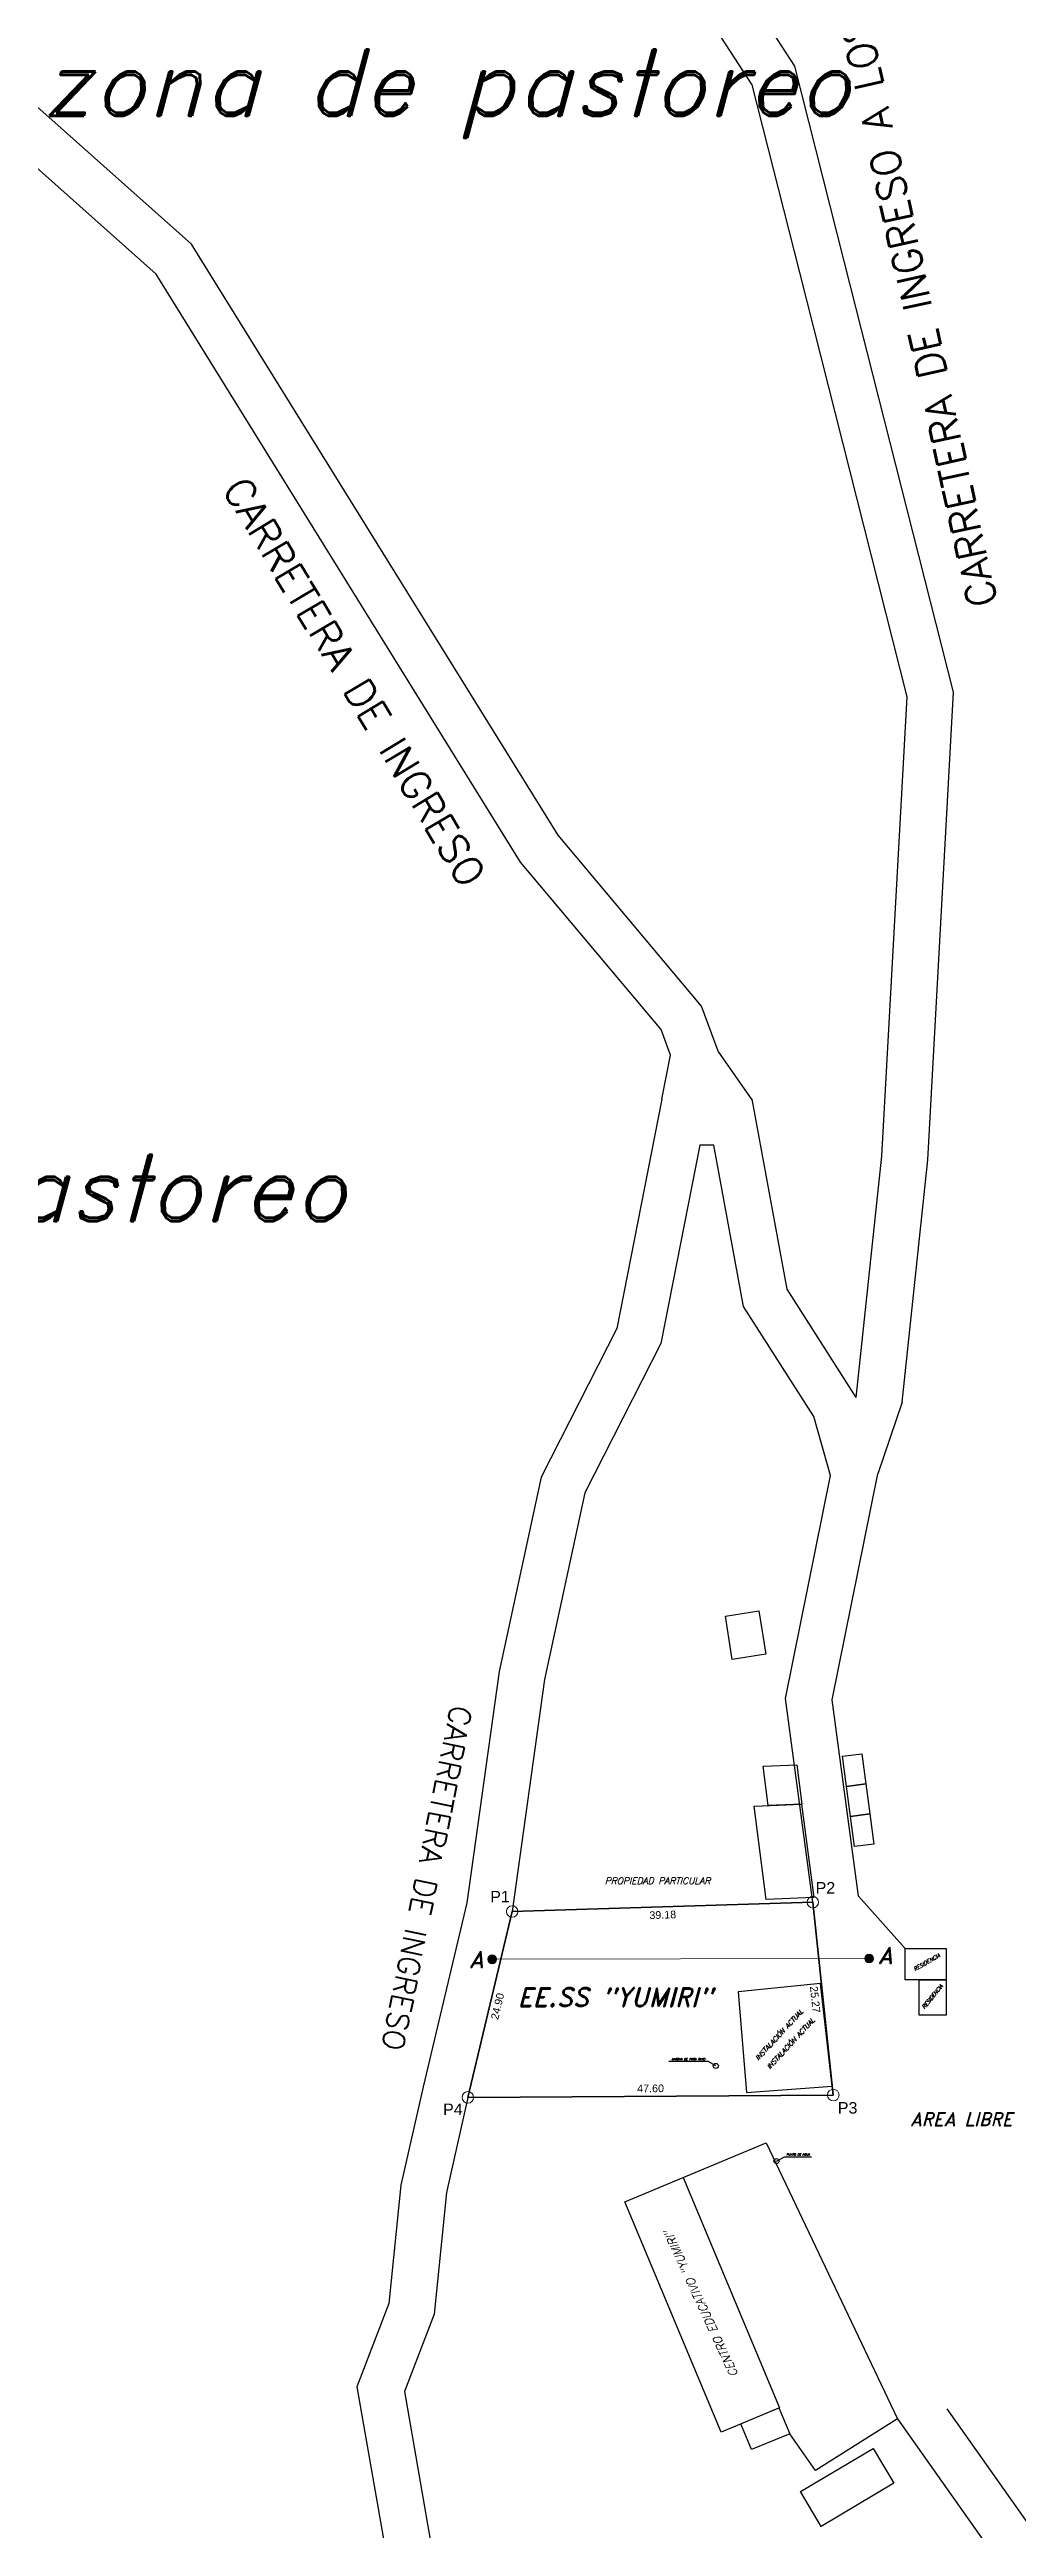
# Model space of a CAD drawing. Header units: metres. Extents: x 758904 to 760277, y 8387332 to 8388258.
# Drawn here: x 758969.8 to 759095.5, y 8387452.3 to 8387775.1 of the extents above; entities that cross this region are included whole.
import ezdxf
from ezdxf.enums import TextEntityAlignment as Align

# ---------------------------------------------------------------- set-up
doc = ezdxf.new("R2010")
doc.units = ezdxf.units.M
for name, color, linetype, lineweight in [('08', 8, 'Continuous', 20), ('COTAS', 40, 'Continuous', 5), ('CUADROS', 9, 'Continuous', 20), ('PERFIL', 150, 'Continuous', 9), ('PERIMETRO', 4, 'Continuous', 35), ('Texto calles', 7, 'Continuous', 18)]:
    doc.layers.add(name, color=color, linetype=linetype, lineweight=lineweight)
doc.layers.add('NOMBRE', color=40, linetype='Continuous')
doc.styles.add('ambiente', font='romand.shx', dxfattribs={"oblique": 15})
doc.styles.add('COTAS', font='arial.ttf')
doc.styles.add('CUADROS', font='arial.ttf')
doc.styles.get("Standard").update_dxf_attribs({"font": 'simplex.shx'})
doc.dimstyles.new('GenDist', dxfattribs={"dimtxt": 1, "dimasz": 0.75, "dimexe": 0.18, "dimexo": 0.0625, "dimgap": 0.375, "dimtad": 2, "dimzin": 1, "dimdsep": 46, "dimtxsty": 'COTAS', "dimcen": 0.09, "dimse1": 1, "dimse2": 1, "dimsd1": 1, "dimsd2": 1, "dimadec": 0, "dimazin": 0, "dimtfac": 1, "dimtofl": 0, "dimtmove": 0, "dimatfit": 3, "dimfxl": 1, "dimtolj": 1, "dimtzin": 0, "dimarcsym": 0})

msp = doc.modelspace()

# ---------------------------------------------------------------- texts
at = {"layer": 'CUADROS', "style": 'CUADROS'}
for s, p in [('P2', (759070.918, 8387535.509)), ('P1', (759028.533, 8387534.355)), ('P4', (759022.387, 8387506.638)), ('P3', (759073.809, 8387506.831))]:
    msp.add_text(s, height=1.5, dxfattribs=at).set_placement(p, align=Align.MIDDLE_CENTER)
at = {"layer": 'NOMBRE', "style": 'ambiente', "oblique": 15, "text_generation_flag": 6}
for s, height, rotation, p in [('zona de pastoreo', 8.64, 180, (759021.505, 8387770.763)), ('zona de pastoreo', 8.64, 180, (758955.855, 8387626.718)), ('PROPIEDAD PARTICULAR', 0.864, 180, (759049.05, 8387536.418)), ('A', 2.16, 180, (759025.468, 8387526.192)), ('A', 2.16, 180, (759078.722, 8387526.713)), ('RESIDENCIA', 0.5062, 209.70202, (759084.11, 8387525.8)), ('RESIDENCIA', 0.5062, 230.80033, (759084.843, 8387521.319)), ('EE.SS "YUMIRI"', 2.43, 180, (759043.513, 8387521.261)), ('INSTALACIÓN ACTUAL', 0.63281, 227.19948, (759064.905, 8387516.359)), ('INSTALACIÓN ACTUAL', 0.63281, 227.19948, (759066.402, 8387515.216)), ('ANTENA DE PARA RAYO', 0.28125, 180, (759053.072, 8387513.185, 5349.568)), ('PUNTO DE AGUA ', 0.28125, 180, (759067.46, 8387500.756, 4279.1)), ('CENTRO EDUCATIVO "YUMIRI"', 1.08, 294.78231, (759054.71, 8387481.329))]:
    msp.add_text(s, height=height, rotation=rotation, dxfattribs=at).set_placement(p, align=Align.MIDDLE_CENTER)
msp.add_text('AREA LIBRE', height=1.728, rotation=180, dxfattribs=at).set_placement((759081.972, 8387504.49))
at = {"layer": 'Texto calles'}
for s, height, rotation, p in [('CARRETERA DE INGRESO A LOS BAÑOS TERMALES DE YUMIRI', 3.75, 102.38247, (759093.32, 8387702.929)), ('CARRETERA DE INGRESO', 3.75, 300.90778, (758992.304, 8387717.82)), ('CARRETERA DE INGRESO', 2.8125, 258.54939, (759022.15, 8387559.431))]:
    msp.add_text(s, height=height, rotation=rotation, dxfattribs=at).set_placement(p)

# ---------------------------------------------------------------- blocks, each defined once
blk = doc.blocks.new('*D71')
at = {"layer": 'Defpoints', "color": 0, "transparency": 16777216}
for p in [(759030.11, 8387532.42), (759069.27, 8387533.62), (759069.28, 8387533.47)]:
    blk.add_point(p, dxfattribs=at)
at = {"layer": 'COTAS', "color": 0, "transparency": 16777216, "insert": (759049.73, 8387531.98), "char_height": 1, "attachment_point": 5, "rotation": 1.7652, "style": 'COTAS'}
blk.add_mtext('\\A1;39.18', dxfattribs=at)
blk = doc.blocks.new('*D72')
at = {"layer": 'Defpoints', "color": 0, "transparency": 16777216}
for p in [(759069.27, 8387533.62), (759071.8, 8387508.48), (759071.94, 8387508.5)]:
    blk.add_point(p, dxfattribs=at)
at = {"layer": 'COTAS', "color": 0, "transparency": 16777216, "insert": (759069.58, 8387520.95), "char_height": 1, "attachment_point": 5, "rotation": 276.0649, "style": 'COTAS'}
blk.add_mtext('\\A1;25.27', dxfattribs=at)
blk = doc.blocks.new('*D73')
at = {"layer": 'Defpoints', "color": 0, "transparency": 16777216}
for p in [(759024.34, 8387508.33), (759024.34, 8387508.19), (759071.94, 8387508.5)]:
    blk.add_point(p, dxfattribs=at)
at = {"layer": 'COTAS', "color": 0, "transparency": 16777216, "insert": (759048.14, 8387509.36), "char_height": 1, "attachment_point": 5, "rotation": 0.3648, "style": 'COTAS'}
blk.add_mtext('\\A1;47.60', dxfattribs=at)
blk = doc.blocks.new('*D74')
at = {"layer": 'Defpoints', "color": 0, "transparency": 16777216}
for p in [(759030.11, 8387532.42), (759030.23, 8387532.39), (759024.34, 8387508.19)]:
    blk.add_point(p, dxfattribs=at)
at = {"layer": 'COTAS', "color": 0, "transparency": 16777216, "insert": (759028.21, 8387520.07), "char_height": 1, "attachment_point": 5, "rotation": 76.6058, "style": 'COTAS'}
blk.add_mtext('\\A1;24.90', dxfattribs=at)

# ---------------------------------------------------------------- dimensions: what is measured, and where the dimension line sits
at = {"layer": 'COTAS'}
for p1, p2, distance, picture, middle in [((759024.344, 8387508.193), (759030.112, 8387532.418), -0.123, '*D74', (759028.21, 8387520.072)), ((759030.112, 8387532.418), (759069.275, 8387533.625), -0.159, '*D71', (759049.726, 8387531.977)), ((759069.275, 8387533.625), (759071.945, 8387508.497), -0.147, '*D72', (759069.583, 8387520.952)), ((759071.945, 8387508.497), (759024.344, 8387508.193), -0.134, '*D73', (759048.138, 8387509.365))]:
    dim = msp.add_aligned_dim(p1=p1, p2=p2, distance=distance, dimstyle='GenDist', dxfattribs=at)
    dim.commit()
    dim.dimension.update_dxf_attribs({"geometry": picture, "text_midpoint": middle})

# ---------------------------------------------------------------- hatches: boundary and pattern name
at = {"layer": 'PERFIL'}
h = msp.add_hatch(color=256, dxfattribs=at)
h.set_gradient(color1=(0, 0, 255), color2=(255, 255, 0), name='INVCYLINDER')
h.paths.add_polyline_path([(759026.941, 8387526.187, 1), (759028.081, 8387526.187, 1)])
h = msp.add_hatch(color=256, dxfattribs=at)
h.set_gradient(color1=(0, 0, 255), color2=(255, 255, 0), name='INVCYLINDER')
h.paths.add_polyline_path([(759076.038, 8387526.289, 1), (759077.178, 8387526.289, 1)])

# ---------------------------------------------------------------- linework, layer by layer
msp.add_line((759069.275, 8387533.625, 4279.304), (759030.112, 8387532.418, 4279.304))
at = {"elevation": 4278.533, "flags": 128}
for points in [[(759074.946, 8387599.41), (759078.258, 8387630.873), (759081.584, 8387690.744), (759067.567, 8387746.01), (759061.363, 8387770.469), (759038.435, 8387805.809), (759038.435, 8387821.255), (759032.859, 8387868.152), (759034.886, 8387894.74)], [(759080.913, 8387598.782), (759084.24, 8387630.392), (759087.626, 8387691.329), (759073.383, 8387747.485), (759066.936, 8387772.904), (759044.435, 8387807.585), (759044.435, 8387821.61), (759038.886, 8387868.279), (759040.868, 8387894.284)], [(759061.393, 8387638.209), (759056.938, 8387644.529), (759054.792, 8387650.419), (759036.09, 8387672.696), (759012.541, 8387710.692), (758988.359, 8387749.709), (758967.018, 8387768.71), (758947.148, 8387810.373), (758945.496, 8387813.837), (758945.496, 8387830.738), (758945.496, 8387839.215), (758940.551, 8387845.215), (758916.547, 8387874.338)], [(759049.602, 8387638.278), (759050.729, 8387644.043), (759049.516, 8387647.371), (759031.217, 8387669.169), (759007.441, 8387707.531), (758983.718, 8387745.807), (758962.123, 8387765.034), (758941.732, 8387807.791), (758939.496, 8387812.479), (758939.496, 8387830.738), (758939.496, 8387837.061), (758935.921, 8387841.398), (758911.917, 8387870.521)], [(759049.602, 8387638.278), (759043.763, 8387608.414), (759033.874, 8387589.026), (759028.41, 8387563.69), (759024.209, 8387533.529), (759018.499, 8387509.548), (759015.613, 8387496.745), (759014.051, 8387481.335), (759009.889, 8387470.473), (759013.982, 8387446.945), (759019.505, 8387428.315), (759029.751, 8387413.855), (759070.928, 8387383.856), (759141.896, 8387332.154)], [(759074.946, 8387599.41), (759065.917, 8387613.522), (759061.38, 8387638.278), (759061.344, 8387638.278)], [(759069.275, 8387533.625), (759065.739, 8387560.195), (759071.585, 8387589.244), (759069.414, 8387596.924), (759060.227, 8387611.281), (759056.38, 8387632.278), (759054.542, 8387632.278), (759049.49, 8387606.437), (759039.574, 8387586.996), (759034.322, 8387562.643), (759030.112, 8387532.418), (759024.344, 8387508.193), (759021.546, 8387495.78), (759019.939, 8387479.935), (759016.084, 8387469.872), (759019.834, 8387448.316), (759024.975, 8387430.973), (759034.079, 8387418.126), (759074.461, 8387388.706), (759145.429, 8387337.004)], [(759080.913, 8387598.782), (759077.753, 8387589.481)], [(759075.222, 8387534.416), (759071.819, 8387559.993), (759077.753, 8387589.481)], [(759075.222, 8387534.416), (759081.303, 8387527.615)]]:
    msp.add_lwpolyline(points, dxfattribs=at)
for points in [[(759057.882, 8387570.891), (759062.244, 8387571.596), (759063.154, 8387565.969), (759058.792, 8387565.264)], [(759073.132, 8387552.653), (759075.674, 8387552.989), (759076.193, 8387549.063), (759073.652, 8387548.727)], [(759062.801, 8387551.356), (759067.185, 8387551.528), (759067.862, 8387546.402), (759063.478, 8387546.23)], [(759073.652, 8387548.727), (759076.193, 8387549.063), (759076.713, 8387545.137), (759074.171, 8387544.801)], [(759061.616, 8387546.139), (759067.801, 8387546.394), (759069.405, 8387534.247), (759063.22, 8387533.992)], [(759074.171, 8387544.801), (759076.713, 8387545.137), (759077.232, 8387541.211), (759074.691, 8387540.874)], [(759044.783, 8387494.584), (759052.376, 8387497.757), (759064.92, 8387467.738), (759057.327, 8387464.565)], [(759059.898, 8387465.64), (759064.866, 8387467.716), (759066.268, 8387464.36), (759061.3, 8387462.284)], [(759067.675, 8387456.818), (759077.142, 8387462.451), (759079.846, 8387457.908), (759070.379, 8387452.274)]]:
    msp.add_lwpolyline(points, close=True)
at = {"elevation": 4278.533}
msp.add_lwpolyline([(759069.275, 8387533.625), (759071.945, 8387508.497), (759024.344, 8387508.193), (759030.112, 8387532.418)], dxfattribs=at)
at = {"elevation": 4277.292}
for points in [[(759081.303, 8387527.615), (759086.653, 8387527.615), (759086.653, 8387523.496), (759081.303, 8387523.496)], [(759083.117, 8387523.496), (759086.653, 8387523.496), (759086.653, 8387518.89), (759083.117, 8387518.89)]]:
    msp.add_lwpolyline(points, close=True, dxfattribs=at)
at = {"elevation": 4278.886, "flags": 128}
msp.add_lwpolyline([(759059.542, 8387521.969), (759060.629, 8387508.829), (759071.81, 8387509.656), (759070.263, 8387523.038)], close=True, dxfattribs=at)
at = {"flags": 128}
for points in [[(759052.376, 8387497.757), (759063.194, 8387502.278), (759080.313, 8387466.322), (759069.612, 8387459.576), (759066.268, 8387464.36)], [(759080.313, 8387466.322), (759126.53, 8387400.845), (759165.831, 8387348.484)], [(759086.738, 8387467.624), (759131.381, 8387404.376), (759170.63, 8387352.086)]]:
    msp.add_lwpolyline(points, dxfattribs=at)
for centre in [(759056.646, 8387512.297, 4279.654), (759064.549, 8387499.88, 4279.1)]:
    msp.add_circle(centre, 0.333)
at = {"layer": '08', "lineweight": -2}
for points, elevation in [([(759056.646, 8387512.297), (759055.624, 8387512.883), (759050.509, 8387512.883)], 4279.654), ([(759064.549, 8387499.88), (759065.57, 8387500.466), (759069.118, 8387500.466)], 4279.1)]:
    msp.add_lwpolyline(points, dxfattribs=dict(at, elevation=elevation))
at = {"layer": 'COTAS'}
for centre in [(759030.112, 8387532.418, 1.5), (759069.275, 8387533.625, 1.5), (759024.344, 8387508.193, 1.5), (759071.945, 8387508.497, 1.5)]:
    msp.add_circle(centre, 0.75, dxfattribs=at)
at = {"layer": 'PERFIL', "flags": 128}
msp.add_lwpolyline([(759027.511, 8387526.187), (759076.608, 8387526.289)], dxfattribs=at)
at = {"layer": 'PERFIL'}
for centre in [(759027.511, 8387526.187), (759076.608, 8387526.289)]:
    msp.add_circle(centre, 0.57, dxfattribs=at)
at = {"layer": 'PERIMETRO', "elevation": 4278.533, "flags": 128}
msp.add_lwpolyline([(759030.112, 8387532.418), (759069.275, 8387533.625), (759071.945, 8387508.497), (759024.344, 8387508.193)], close=True, dxfattribs=at)

msp.set_redraw_order([(e.dxf.handle, doc.entitydb.next_handle()) for e in msp.query("TEXT MTEXT ATTDEF DIMENSION ARC_DIMENSION")])  # texts and dimensions are drawn at this point

doc.saveas('drawing.dxf')
